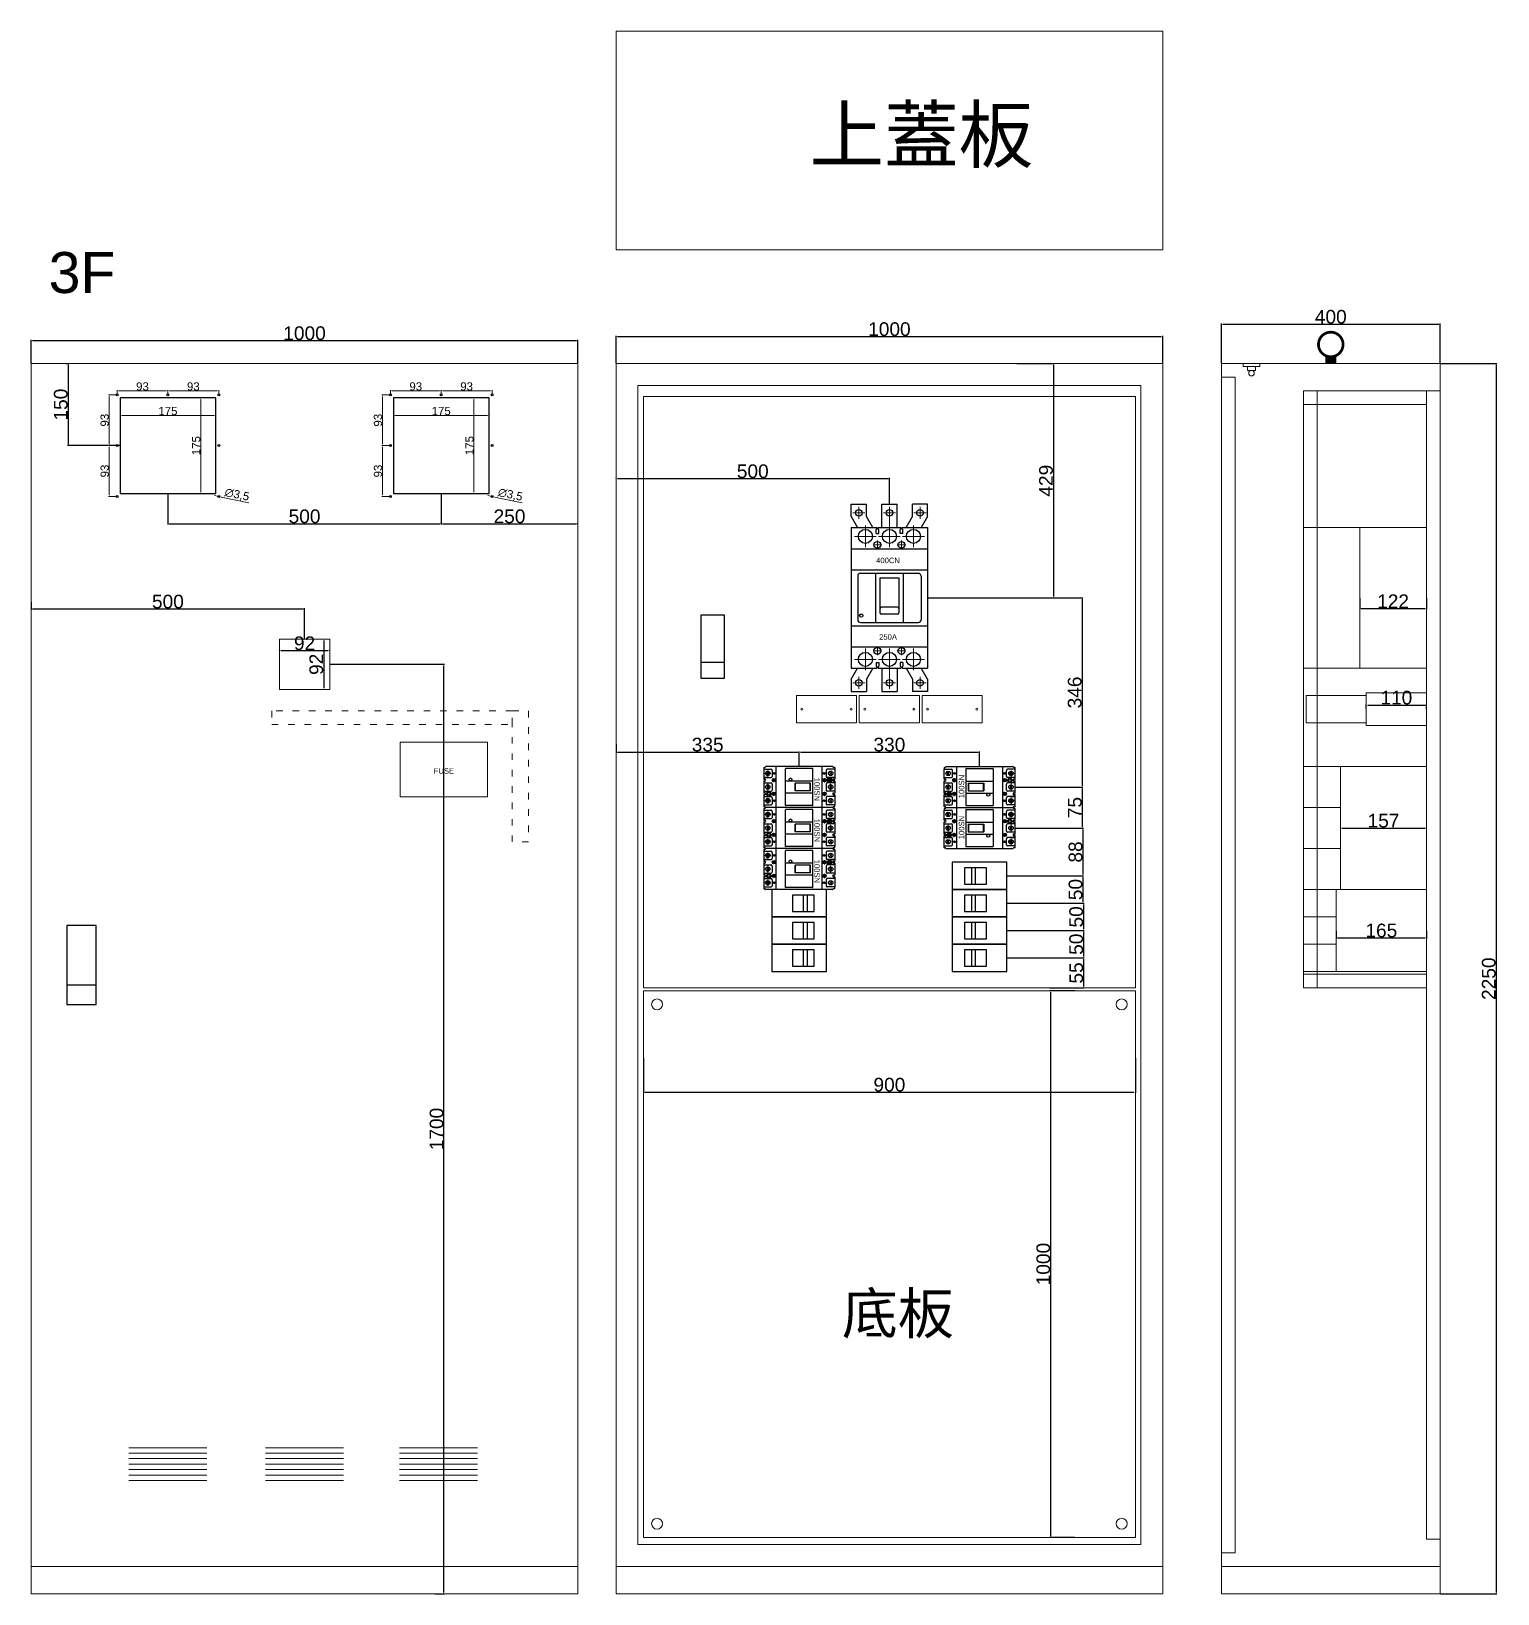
# Model space of a CAD drawing. Header units: millimetres. Extents: x -15161 to 10473752, y -72817 to 33960.
# Drawn here: x 79930 to 82613, y -71548 to -68690 of the extents above; entities that cross this region are included whole.
import ezdxf
from ezdxf.enums import TextEntityAlignment as Align

# ---------------------------------------------------------------- set-up
doc = ezdxf.new("R2010")
doc.units = ezdxf.units.MM
doc.linetypes.add('ACAD_ISO03W100', pattern=[30, 12, -18])
doc.layers.add('1', color=7, linetype='Continuous', lineweight=9)
doc.styles.get("Standard").update_dxf_attribs({"font": 'arial.ttf'})
doc.dimstyles.new('ISO-25', dxfattribs={"dimtxt": 25, "dimasz": 2.5, "dimexe": 1.25, "dimexo": 0.625, "dimtad": 1, "dimdec": 0, "dimtxsty": 'Standard', "dimcen": 2.5, "dimadec": 0, "dimazin": 0, "dimtfac": 1, "dimtdec": 0, "dimtmove": 0, "dimatfit": 3, "dimfxl": 1, "dimarcsym": 0})

msp = doc.modelspace()

# ---------------------------------------------------------------- texts
at = {"color": 0, "linetype": 'ByBlock', "lineweight": 9}
msp.add_text('上蓋板', height=100, dxfattribs=at).set_placement((81353.9765, -68929.0614))
at = {"linetype": 'ByBlock', "lineweight": 9}
for s, height, p in [('3F', 75, (80023.1087, -69131.2799)), ('400CN', 10, (81497.6864, -69657.8824)), ('250A', 10, (81497.6864, -69797.8824)), ('FUSE', 10, (80685.1864, -70042.8825)), ('底板', 75, (81515.6087, -71033.7799))]:
    msp.add_text(s, height=height, dxfattribs=at).set_placement(p, align=Align.MIDDLE)
at = {"color": 0, "linetype": 'ByBlock', "lineweight": 9, "char_height": 10, "attachment_point": 1}
for insert, rotation in [((81372.6864, -70055.3286), 270), ((81627.1864, -70092.8286), 90), ((81372.6864, -70130.3286), 270), ((81627.1864, -70167.8286), 90), ((81372.6864, -70205.3286), 270)]:
    msp.add_mtext('100SN', dxfattribs=dict(at, insert=insert, rotation=rotation))

# ---------------------------------------------------------------- blocks, each defined once
blk = doc.blocks.new('*D1059')
at = {"color": 0, "linetype": 'ByBlock', "lineweight": -2, "transparency": 16777216}
for p, q in [((82107.7, -69297.3), (82107.7, -69224.6)), ((82110.2, -69225.8), (82505.2, -69225.8)), ((82507.7, -69297.3), (82507.7, -69224.6))]:
    blk.add_line(p, q, dxfattribs=at)
at = {"color": 0, "linetype": 'ByBlock', "transparency": 16777216}
for points in [[(82110.2, -69225.4), (82110.2, -69226.2), (82107.7, -69225.8)], [(82505.2, -69225.4), (82505.2, -69226.2), (82507.7, -69225.8)]]:
    blk.add_solid(points, dxfattribs=at)
at = {"layer": 'Defpoints', "color": 0, "linetype": 'ByBlock', "transparency": 16777216}
for p in [(82507.7, -69225.8), (82107.7, -69297.9), (82507.7, -69297.9)]:
    blk.add_point(p, dxfattribs=at)
at = {"color": 0, "linetype": 'ByBlock', "lineweight": 9, "transparency": 16777216, "insert": (82307.7, -69212.4), "char_height": 25, "attachment_point": 5}
blk.add_mtext('400', dxfattribs=at)
blk = doc.blocks.new('*D1060')
at = {"color": 0, "linetype": 'ByBlock', "lineweight": -2, "transparency": 16777216}
for p, q in [((82372.7, -69929.3), (82372.7, -69921.1)), ((82375.2, -69922.4), (82480.2, -69922.4)), ((82482.7, -69929.3), (82482.7, -69921.1))]:
    blk.add_line(p, q, dxfattribs=at)
at = {"color": 0, "linetype": 'ByBlock', "transparency": 16777216}
for points in [[(82375.2, -69922), (82375.2, -69922.8), (82372.7, -69922.4)], [(82480.2, -69922), (82480.2, -69922.8), (82482.7, -69922.4)]]:
    blk.add_solid(points, dxfattribs=at)
at = {"layer": 'Defpoints', "color": 0, "linetype": 'ByBlock', "transparency": 16777216}
for p in [(82372.7, -69929.9), (82482.7, -69922.4), (82482.7, -69929.9)]:
    blk.add_point(p, dxfattribs=at)
at = {"color": 0, "linetype": 'ByBlock', "lineweight": 9, "transparency": 16777216, "insert": (82427.7, -69909), "char_height": 25, "attachment_point": 5}
blk.add_mtext('110', dxfattribs=at)
blk = doc.blocks.new('*D1061')
at = {"color": 0, "linetype": 'ByBlock', "lineweight": -2, "transparency": 16777216}
for p, q in [((81000.2, -69297.3), (81000.2, -69247.1)), ((81002.7, -69248.4), (81997.7, -69248.4)), ((82000.2, -69297.3), (82000.2, -69247.1))]:
    blk.add_line(p, q, dxfattribs=at)
at = {"color": 0, "linetype": 'ByBlock', "transparency": 16777216}
for points in [[(81002.7, -69248), (81002.7, -69248.8), (81000.2, -69248.4)], [(81997.7, -69248), (81997.7, -69248.8), (82000.2, -69248.4)]]:
    blk.add_solid(points, dxfattribs=at)
at = {"layer": 'Defpoints', "color": 0, "linetype": 'ByBlock', "transparency": 16777216}
for p in [(82000.2, -69248.4), (81000.2, -69297.9), (82000.2, -69297.9)]:
    blk.add_point(p, dxfattribs=at)
at = {"color": 0, "linetype": 'ByBlock', "lineweight": 9, "transparency": 16777216, "insert": (81500.2, -69235), "char_height": 25, "attachment_point": 5}
blk.add_mtext('1000', dxfattribs=at)
blk = doc.blocks.new('*D1062')
at = {"color": 0, "linetype": 'ByBlock', "lineweight": -2, "transparency": 16777216}
for p, q in [((81050.2, -70568.4), (81050.2, -70631.5)), ((81950.2, -70568.4), (81950.2, -70631.5)), ((81052.7, -70630.3), (81947.7, -70630.3))]:
    blk.add_line(p, q, dxfattribs=at)
at = {"color": 0, "linetype": 'ByBlock', "transparency": 16777216}
for points in [[(81052.7, -70629.9), (81052.7, -70630.7), (81050.2, -70630.3)], [(81947.7, -70629.9), (81947.7, -70630.7), (81950.2, -70630.3)]]:
    blk.add_solid(points, dxfattribs=at)
at = {"layer": 'Defpoints', "color": 0, "linetype": 'ByBlock', "transparency": 16777216}
for p in [(81050.2, -70567.8), (81950.2, -70567.8), (81950.2, -70630.3)]:
    blk.add_point(p, dxfattribs=at)
at = {"color": 0, "linetype": 'ByBlock', "lineweight": 9, "transparency": 16777216, "insert": (81500.2, -70616.9), "char_height": 25, "attachment_point": 5}
blk.add_mtext('900', dxfattribs=at)
blk = doc.blocks.new('*D1063')
at = {"color": 0, "linetype": 'ByBlock', "lineweight": -2, "transparency": 16777216}
for p, q in [((81839.6, -70444.9), (81793.9, -70444.9)), ((81795.2, -70447.4), (81795.2, -71442.4)), ((81839.6, -71444.9), (81793.9, -71444.9))]:
    blk.add_line(p, q, dxfattribs=at)
at = {"color": 0, "linetype": 'ByBlock', "transparency": 16777216}
for points in [[(81794.8, -70447.4), (81795.6, -70447.4), (81795.2, -70444.9)], [(81794.8, -71442.4), (81795.6, -71442.4), (81795.2, -71444.9)]]:
    blk.add_solid(points, dxfattribs=at)
at = {"layer": 'Defpoints', "color": 0, "linetype": 'ByBlock', "transparency": 16777216}
for p in [(81840.2, -70444.9), (81795.2, -71444.9), (81840.2, -71444.9)]:
    blk.add_point(p, dxfattribs=at)
at = {"color": 0, "linetype": 'ByBlock', "lineweight": 9, "transparency": 16777216, "insert": (81781.8, -70944.9), "char_height": 25, "attachment_point": 5, "rotation": 90}
blk.add_mtext('1000', dxfattribs=at)
blk = doc.blocks.new('3P 300A')
for p, q in [((-70, 43), (-42, 43)), ((-70, 20.2), (-70, 43)), ((-42, 20.2), (-42, 43)), ((-14, 0), (-14, 43)), ((-14, 43), (14, 43)), ((14, 0), (14, 43)), ((70, 43), (42, 43)), ((42, 20.2), (42, 43)), ((70, 20.2), (70, 43)), ((-70, 20.2), (-58.4, 0)), ((-70, 0), (-23.2, 0)), ((-70, 0), (-70, -257)), ((-30.4, 0), (-42, 20.2)), ((-23.2, -3), (-23.2, 0)), ((-20.8, 0), (20.8, 0)), ((-20.8, -3), (-20.8, 0)), ((20.8, -3), (20.8, 0)), ((23.2, 0), (70, 0)), ((23.2, -3), (23.2, 0)), ((30.4, 0), (42, 20.2)), ((70, 20.2), (58.4, 0)), ((70, 0), (70, -257)), ((-24.5, -10.5), (-24.5, -3.5)), ((-24.5, -10.5), (-19.5, -10.5)), ((-24, -3), (-23.2, -3)), ((-20.8, -3), (-20, -3)), ((-19.5, -10.5), (-19.5, -3.5)), ((19.5, -10.5), (19.5, -3.5)), ((24.5, -10.5), (19.5, -10.5)), ((20.8, -3), (20, -3)), ((24, -3), (23.2, -3)), ((24.5, -10.5), (24.5, -3.5)), ((-70, -39), (70, -39)), ((-70, -77.5), (70, -77.5)), ((-53, -83.5), (53, -83.5)), ((-25.5, -83.5), (-25.5, -173.5)), ((25.5, -83.5), (25.5, -173.5)), ((-58, -88.5), (-58, -168.5)), ((-17.2, -91.7), (-17.2, -147.7)), ((-17.2, -91.7), (17.2, -91.7)), ((17.2, -91.7), (17.2, -147.7)), ((58, -88.5), (58, -168.5)), ((-17.2, -147.7), (-17.2, -156.1)), ((14.8, -145.2), (-14.8, -145.2)), ((14.8, -158.6), (-14.8, -158.6)), ((17.2, -147.7), (17.2, -156.1)), ((-70, -179.5), (70, -179.5)), ((-53, -173.5), (53, -173.5)), ((-70, -218), (70, -218)), ((-70, -257), (-23.2, -257)), ((-70, -277.2), (-58.4, -257)), ((-30.4, -257), (-42, -277.2)), ((-24.5, -246.5), (-24.5, -253.5)), ((-24.5, -246.5), (-19.5, -246.5)), ((-24, -254), (-23.2, -254)), ((-23.2, -254), (-23.2, -257)), ((-20.8, -254), (-20, -254)), ((-20.8, -254), (-20.8, -257)), ((-20.8, -257), (20.8, -257)), ((-19.5, -246.5), (-19.5, -253.5)), ((-14, -257), (-14, -300)), ((14, -257), (14, -300)), ((24.5, -246.5), (19.5, -246.5)), ((19.5, -246.5), (19.5, -253.5)), ((20.8, -254), (20, -254)), ((20.8, -254), (20.8, -257)), ((24, -254), (23.2, -254)), ((23.2, -254), (23.2, -257)), ((23.2, -257), (70, -257)), ((24.5, -246.5), (24.5, -253.5)), ((30.4, -257), (42, -277.2)), ((70, -277.2), (58.4, -257)), ((-70, -277.2), (-70, -300)), ((-42, -277.2), (-42, -300)), ((42, -277.2), (42, -300)), ((70, -277.2), (70, -300)), ((-70, -300), (-42, -300)), ((-14, -300), (14, -300)), ((70, -300), (42, -300))]:
    blk.add_line(p, q)
for centre, radius in [((-56, 27), 6), ((0, 27), 6), ((56, 27), 6), ((-44, -16), 12.8), ((-22, -31.5), 6.25), ((0, -16), 12.8), ((22, -31.5), 6.25), ((44, -16), 12.8), ((-51.5, -160.8), 3.1), ((-44, -241), 12.8), ((-22, -225.5), 6.25), ((0, -241), 12.8), ((22, -225.5), 6.25), ((44, -241), 12.8), ((-56, -284), 6), ((0, -284), 6), ((56, -284), 6)]:
    blk.add_circle(centre, radius)
for centre, radius, start, end in [((-24, -3.5), 0.5, 90, 180), ((-20, -3.5), 0.5, 0, 90), ((20, -3.5), 0.5, 90, 180), ((24, -3.5), 0.5, 0, 90), ((-53, -88.5), 5, 90, 180), ((53, -88.5), 5, 0, 90), ((-53, -168.5), 5, 180, 270), ((-14.8, -147.7), 2.5, 90, 180), ((-14.8, -156.1), 2.5, 180, 270), ((14.8, -147.7), 2.5, 0, 90), ((14.8, -156.1), 2.5, 270, 0), ((53, -168.5), 5, 270, 0), ((-24, -253.5), 0.5, 180, 270), ((-20, -253.5), 0.5, 270, 0), ((20, -253.5), 0.5, 180, 270), ((24, -253.5), 0.5, 270, 0)]:
    blk.add_arc(centre, radius, start, end)
at = {"layer": '1'}
for p, q in [((-56, 16), (-56, 38)), ((0, 16), (0, 38)), ((0, 23), (0, 31)), ((56, 16), (56, 38)), ((-67, 27), (-45, 27)), ((-44, -36), (-44, 4)), ((-11, 27), (11, 27)), ((0, 16), (0, 4)), ((0, -36), (0, 4)), ((44, -36), (44, 4)), ((45, 27), (67, 27)), ((-64, -16), (-24, -16)), ((-22, -39.4), (-22, -23.6)), ((-20, -16), (20, -16)), ((22, -39.4), (22, -23.6)), ((24, -16), (64, -16)), ((-29.9, -31.5), (-14.1, -31.5)), ((14.1, -31.5), (29.9, -31.5)), ((-44, -261), (-44, -221)), ((-29.9, -225.5), (-14.1, -225.5)), ((-22, -233.4), (-22, -217.6)), ((0, -261), (0, -221)), ((14.1, -225.5), (29.9, -225.5)), ((22, -233.4), (22, -217.6)), ((44, -261), (44, -221)), ((-64, -241), (-24, -241)), ((-20, -241), (20, -241)), ((24, -241), (64, -241)), ((-67, -284), (-45, -284)), ((-56, -295), (-56, -273)), ((-11, -284), (11, -284)), ((0, -261), (0, -273)), ((0, -295), (0, -273)), ((45, -284), (67, -284)), ((56, -295), (56, -273))]:
    blk.add_line(p, q, dxfattribs=at)
blk = doc.blocks.new('3P100SN')
for p, q in [((-37.8, 3.6), (-37.8, -118.6)), ((-36.3, 7), (-36.3, 5.5)), ((-35.8, 7.5), (-33.3, 7.5)), ((-33.3, 7.5), (-14.5, 7.5)), ((-32.8, 7), (-32.8, -6.2)), ((-27.3, 2), (-23.3, -2)), ((-27.3, -2), (-23.3, 2)), ((-17.8, 7), (-17.8, -6.2)), ((-17.8, -1.5), (-17.8, 7)), ((-17.3, 7.5), (-14.5, 7.5)), ((-14.4, 5.4), (-14.4, 6.4)), ((-14.4, 6.4), (-14, 6.4)), ((-14, 6.4), (-14, 7)), ((-11.5, 6.4), (-11.5, 7)), ((-11.5, 6.4), (-11.1, 6.4)), ((-11.1, 5.4), (-11.1, 6.4)), ((-11, 7.5), (-8.3, 7.5)), ((-11, 7.5), (10.5, 7.5)), ((-7.8, 7), (-7.8, -6.2)), ((-2.3, -2), (1.7, 2)), ((-2.3, 2), (1.7, -2)), ((7.2, 7), (7.2, -6.2)), ((7.7, 7.5), (10.5, 7.5)), ((10.6, 6.4), (11, 6.4)), ((10.6, 5.4), (10.6, 6.4)), ((11, 6.4), (11, 7)), ((13.5, 6.4), (13.5, 7)), ((13.5, 6.4), (13.9, 6.4)), ((13.9, 5.4), (13.9, 6.4)), ((16.7, 7.5), (14, 7.5)), ((14, 7.5), (32.7, 7.5)), ((17.2, 7), (17.2, -6.2)), ((22.7, -2), (26.7, 2)), ((22.7, 2), (26.7, -2)), ((32.2, 7), (32.2, -6.2)), ((35.2, 7.5), (32.7, 7.5)), ((35.7, 7), (35.7, 5.5)), ((37.2, 3.6), (37.2, -118.6)), ((37.2, -15.5), (-37.8, -15.5)), ((-30.8, -8.2), (-19.8, -8.2)), ((-5.8, -8.2), (5.2, -8.2)), ((19.2, -8.2), (30.2, -8.2)), ((-34.3, -33), (-34.3, -82)), ((33.2, -32.5), (-33.8, -32.5)), ((-11.3, -33), (-11.3, -82)), ((-7.3, -36.9), (-7.3, -65)), ((6.7, -36.9), (-7.3, -36.9)), ((6.7, -37.5), (-7.3, -37.5)), ((6.7, -36.9), (6.7, -65)), ((10.7, -33), (10.7, -82)), ((33.7, -33), (33.7, -82)), ((33.2, -82.5), (-33.8, -82.5)), ((6.7, -64.2), (-7.3, -64.2)), ((6.7, -65), (-7.3, -65)), ((37.2, -99.5), (-37.8, -99.5)), ((-32.8, -122), (-32.8, -108.8)), ((-30.8, -106.8), (-19.8, -106.8)), ((-27.3, -113), (-23.3, -117)), ((-27.3, -117), (-23.3, -113)), ((-17.8, -122), (-17.8, -108.8)), ((-17.8, -113.5), (-17.8, -122)), ((-7.8, -122), (-7.8, -108.8)), ((-5.8, -106.8), (5.2, -106.8)), ((-2.3, -117), (1.7, -113)), ((-2.3, -113), (1.7, -117)), ((7.2, -122), (7.2, -108.8)), ((17.2, -122), (17.2, -108.8)), ((19.2, -106.8), (30.2, -106.8)), ((22.7, -113), (26.7, -117)), ((22.7, -117), (26.7, -113)), ((32.2, -122), (32.2, -108.8)), ((-36.3, -122), (-36.3, -120.5)), ((-35.8, -122.5), (-33.3, -122.5)), ((-33.3, -122.5), (-14.5, -122.5)), ((-17.3, -122.5), (-14.5, -122.5)), ((-14.4, -120.4), (-14.4, -121.4)), ((-14.4, -121.4), (-14, -121.4)), ((-14, -121.4), (-14, -122)), ((-11.5, -121.4), (-11.5, -122)), ((-11.5, -121.4), (-11.1, -121.4)), ((-11.1, -120.4), (-11.1, -121.4)), ((-11, -122.5), (-8.3, -122.5)), ((-11, -122.5), (10.5, -122.5)), ((7.7, -122.5), (10.5, -122.5)), ((10.6, -120.4), (10.6, -121.4)), ((10.6, -121.4), (11, -121.4)), ((11, -121.4), (11, -122)), ((13.5, -121.4), (13.9, -121.4)), ((13.5, -121.4), (13.5, -122)), ((13.9, -120.4), (13.9, -121.4)), ((14, -122.5), (16.7, -122.5)), ((14, -122.5), (32.2, -122.5)), ((32.7, -122.5), (35.2, -122.5)), ((35.7, -122), (35.7, -120.5))]:
    blk.add_line(p, q)
for centre, radius in [((-25.3, 0), 4.06), ((-12.8, -2), 4), ((-12.8, -2), 2.4), ((-0.3, 0), 4.06), ((24.7, 0), 4.06), ((-25.3, -11.7), 1.7), ((-25.3, -11.7), 1.2), ((-12.8, -11.2), 3.15), ((-12.8, -11.2), 1.6), ((12.2, -11.2), 3.15), ((12.2, -11.2), 1.6), ((24.7, -11.7), 1.7), ((24.7, -11.7), 1.2), ((-14.3, -73.5), 2.65), ((-25.3, -115), 4.06), ((-25.3, -103.3), 1.7), ((-25.3, -103.3), 1.2), ((-12.8, -103.8), 3.15), ((-12.8, -103.8), 1.6), ((-0.3, -115), 4.06), ((12.2, -113), 4), ((12.2, -103.8), 3.15), ((12.2, -113), 2.4), ((12.2, -103.8), 1.6), ((24.7, -115), 4.06), ((24.7, -103.3), 1.7), ((24.7, -103.3), 1.2)]:
    blk.add_circle(centre, radius)
for centre, radius, start, end in [((-37.3, 3.6), 0.5, 104.4775, 180), ((-37.8, 5.5), 1.5, 284.4775, 0), ((-35.8, 7), 0.5, 90, 180), ((-33.3, 7), 0.5, 0, 90), ((-17.3, 7), 0.5, 90, 180), ((-14.5, 7), 0.5, 0, 90), ((-12.8, 5.4), 1.65, 180, 0), ((-11, 7), 0.5, 90, 180), ((-8.3, 7), 0.5, 0, 90), ((7.7, 7), 0.5, 90, 180), ((10.5, 7), 0.5, 0, 90), ((12.2, 5.4), 1.65, 180, 0), ((14, 7), 0.5, 90, 180), ((16.7, 7), 0.5, 0, 90), ((32.7, 7), 0.5, 90, 180), ((35.2, 7), 0.5, 0, 90), ((37.2, 5.5), 1.5, 180, 255.5225), ((36.7, 3.6), 0.5, 0, 75.5225), ((-30.8, -6.2), 2, 180, 270), ((-19.8, -6.2), 2, 270, 0), ((-5.8, -6.2), 2, 180, 270), ((5.2, -6.2), 2, 270, 0), ((19.2, -6.2), 2, 180, 270), ((30.2, -6.2), 2, 270, 0), ((-33.8, -33), 0.5, 90, 180), ((-10.8, -33), 0.5, 90, 180), ((10.2, -33), 0.5, 0, 90), ((33.2, -33), 0.5, 0, 90), ((-33.8, -82), 0.5, 180, 270), ((-10.8, -82), 0.5, 180, 270), ((10.2, -82), 0.5, 270, 0), ((33.2, -82), 0.5, 270, 0), ((-30.8, -108.8), 2, 90, 180), ((-19.8, -108.8), 2, 0, 90), ((-5.8, -108.8), 2, 90, 180), ((5.2, -108.8), 2, 0, 90), ((19.2, -108.8), 2, 90, 180), ((30.2, -108.8), 2, 0, 90), ((-37.3, -118.6), 0.5, 180, 255.5225), ((-37.8, -120.5), 1.5, 0, 75.5225), ((-35.8, -122), 0.5, 180, 270), ((-33.3, -122), 0.5, 270, 0), ((-17.3, -122), 0.5, 180, 270), ((-14.5, -122), 0.5, 270, 0), ((-12.8, -120.4), 1.65, 0, 180), ((-11, -122), 0.5, 180, 270), ((-8.3, -122), 0.5, 270, 0), ((7.7, -122), 0.5, 180, 270), ((10.5, -122), 0.5, 270, 0), ((12.2, -120.4), 1.65, 0, 180), ((14, -122), 0.5, 180, 270), ((16.7, -122), 0.5, 270, 0), ((32.7, -122), 0.5, 180, 270), ((35.2, -122), 0.5, 270, 0), ((37.2, -120.5), 1.5, 104.4775, 180), ((36.7, -118.6), 0.5, 284.4775, 0)]:
    blk.add_arc(centre, radius, start, end)
at = {"layer": '1'}
for p, q in [((-12.8, -15.1), (-12.8, 7.7)), ((-6.3, 0), (6.3, 0)), ((-16.8, -2), (-8.8, -2)), ((-16.8, -11.2), (-8.8, -11.2)), ((8.2, -11.2), (16.2, -11.2)), ((-25.3, -120.5), (-25.3, -109.5)), ((24.7, -120.5), (24.7, -109.5)), ((-30.8, -115), (-19.8, -115)), ((-6.3, -115), (6.3, -115)), ((19.2, -115), (30.2, -115))]:
    blk.add_line(p, q, dxfattribs=at)
blk = doc.blocks.new('BH2P')
at = {"color": 0, "linetype": 'ByBlock'}
for points in [[(-25, -100), (25, -100), (25, 0), (-25, 0)], [(-15, -62.5), (15, -62.5), (15, -22.5), (-15, -22.5)], [(-15, -42.5), (15, -42.5), (15, -35), (-15, -35)]]:
    blk.add_lwpolyline(points, close=True, dxfattribs=at)
blk = doc.blocks.new('P-1')
for p, q in [((-14.8, -1.1), (-14.8, -81.1)), ((15.2, -1.1), (-14.8, -1.1)), ((15.2, -81.1), (15.2, -1.1)), ((-14.8, -61.1), (15.2, -61.1)), ((-14.8, -81.1), (15.2, -81.1))]:
    blk.add_line(p, q)
blk = doc.blocks.new('*D1064')
at = {"color": 0, "linetype": 'ByBlock', "lineweight": -2, "transparency": 16777216}
for p, q in [((80384.2, -69822.3), (80384.2, -69821.6)), ((80386.7, -69822.9), (80473.7, -69822.9)), ((80476.2, -69822.3), (80476.2, -69821.6))]:
    blk.add_line(p, q, dxfattribs=at)
at = {"color": 0, "linetype": 'ByBlock', "transparency": 16777216}
for points in [[(80386.7, -69822.5), (80386.7, -69823.3), (80384.2, -69822.9)], [(80473.7, -69822.5), (80473.7, -69823.3), (80476.2, -69822.9)]]:
    blk.add_solid(points, dxfattribs=at)
at = {"layer": 'Defpoints', "color": 0, "linetype": 'ByBlock', "transparency": 16777216}
for p in [(80384.2, -69822.9), (80476.2, -69822.9), (80476.2, -69822.9)]:
    blk.add_point(p, dxfattribs=at)
at = {"color": 0, "linetype": 'ByBlock', "lineweight": 9, "transparency": 16777216, "insert": (80430.2, -69809.5), "char_height": 25, "attachment_point": 5}
blk.add_mtext('92', dxfattribs=at)
blk = doc.blocks.new('*D1065')
at = {"color": 0, "linetype": 'ByBlock', "lineweight": -2, "transparency": 16777216}
for p, q in [((80465.2, -69804.4), (80465.2, -69891.4)), ((80465.8, -69801.9), (80466.4, -69801.9)), ((80465.8, -69893.9), (80466.4, -69893.9))]:
    blk.add_line(p, q, dxfattribs=at)
at = {"color": 0, "linetype": 'ByBlock', "transparency": 16777216}
for points in [[(80464.8, -69804.4), (80465.6, -69804.4), (80465.2, -69801.9)], [(80464.8, -69891.4), (80465.6, -69891.4), (80465.2, -69893.9)]]:
    blk.add_solid(points, dxfattribs=at)
at = {"layer": 'Defpoints', "color": 0, "linetype": 'ByBlock', "transparency": 16777216}
for p in [(80465.2, -69801.9), (80465.2, -69893.9), (80465.2, -69893.9)]:
    blk.add_point(p, dxfattribs=at)
at = {"color": 0, "linetype": 'ByBlock', "lineweight": 9, "transparency": 16777216, "insert": (80451.8, -69847.9), "char_height": 25, "attachment_point": 5, "rotation": 90}
blk.add_mtext('92', dxfattribs=at)
blk = doc.blocks.new('*D1066')
at = {"color": 0, "linetype": 'ByBlock', "lineweight": -2, "transparency": 16777216}
for p, q in [((79930.2, -69733.9), (79930.2, -69747.9)), ((79932.7, -69746.7), (80427.7, -69746.7)), ((80430.2, -69801.3), (80430.2, -69745.4))]:
    blk.add_line(p, q, dxfattribs=at)
at = {"color": 0, "linetype": 'ByBlock', "transparency": 16777216}
for points in [[(79932.7, -69746.2), (79932.7, -69747.1), (79930.2, -69746.7)], [(80427.7, -69746.2), (80427.7, -69747.1), (80430.2, -69746.7)]]:
    blk.add_solid(points, dxfattribs=at)
at = {"layer": 'Defpoints', "color": 0, "linetype": 'ByBlock', "transparency": 16777216}
for p in [(79930.2, -69733.3), (80430.2, -69746.7), (80430.2, -69801.9)]:
    blk.add_point(p, dxfattribs=at)
at = {"color": 0, "linetype": 'ByBlock', "lineweight": 9, "transparency": 16777216, "insert": (80180.2, -69733.3), "char_height": 25, "attachment_point": 5}
blk.add_mtext('500', dxfattribs=at)
blk = doc.blocks.new('*D1067')
at = {"color": 0, "linetype": 'ByBlock', "lineweight": -2, "transparency": 16777216}
for p, q in [((80476.8, -69847.9), (80686.4, -69847.9)), ((80685.2, -71545.4), (80685.2, -69850.4)), ((80668.3, -71547.9), (80686.4, -71547.9))]:
    blk.add_line(p, q, dxfattribs=at)
at = {"color": 0, "linetype": 'ByBlock', "transparency": 16777216}
for points in [[(80684.8, -69850.4), (80685.6, -69850.4), (80685.2, -69847.9)], [(80684.8, -71545.4), (80685.6, -71545.4), (80685.2, -71547.9)]]:
    blk.add_solid(points, dxfattribs=at)
at = {"layer": 'Defpoints', "color": 0, "linetype": 'ByBlock', "transparency": 16777216}
for p in [(80476.2, -69847.9), (80685.2, -69847.9), (80667.7, -71547.9)]:
    blk.add_point(p, dxfattribs=at)
at = {"color": 0, "linetype": 'ByBlock', "lineweight": 9, "transparency": 16777216, "insert": (80671.8, -70697.9), "char_height": 25, "attachment_point": 5, "rotation": 90}
blk.add_mtext('1700', dxfattribs=at)
blk = doc.blocks.new('*D1005')
at = {"color": 0, "linetype": 'ByBlock', "lineweight": -2, "transparency": 16777216}
for p, q in [((82360.7, -69727), (82360.7, -69747.1)), ((82482.7, -69727), (82482.7, -69747.1)), ((82363.2, -69745.8), (82480.2, -69745.8))]:
    blk.add_line(p, q, dxfattribs=at)
at = {"color": 0, "linetype": 'ByBlock', "transparency": 16777216}
for points in [[(82363.2, -69745.4), (82363.2, -69746.2), (82360.7, -69745.8)], [(82480.2, -69745.4), (82480.2, -69746.2), (82482.7, -69745.8)]]:
    blk.add_solid(points, dxfattribs=at)
at = {"layer": 'Defpoints', "color": 0, "linetype": 'ByBlock', "transparency": 16777216}
for p in [(82360.7, -69726.4), (82482.7, -69726.4), (82482.7, -69745.8)]:
    blk.add_point(p, dxfattribs=at)
at = {"color": 0, "linetype": 'ByBlock', "lineweight": 9, "transparency": 16777216, "insert": (82421.7, -69732.6), "char_height": 25, "attachment_point": 5}
blk.add_mtext('122', dxfattribs=at)
blk = doc.blocks.new('*D1006')
at = {"color": 0, "linetype": 'ByBlock', "lineweight": -2, "transparency": 16777216}
for p, q in [((82325.7, -70146.8), (82325.7, -70146.1)), ((82328.2, -70147.4), (82480.2, -70147.4)), ((82482.7, -70146.8), (82482.7, -70146.1))]:
    blk.add_line(p, q, dxfattribs=at)
at = {"color": 0, "linetype": 'ByBlock', "transparency": 16777216}
for points in [[(82328.2, -70147), (82328.2, -70147.8), (82325.7, -70147.4)], [(82480.2, -70147), (82480.2, -70147.8), (82482.7, -70147.4)]]:
    blk.add_solid(points, dxfattribs=at)
at = {"layer": 'Defpoints', "color": 0, "linetype": 'ByBlock', "transparency": 16777216}
for p in [(82325.7, -70147.4), (82482.7, -70147.4), (82482.7, -70147.4)]:
    blk.add_point(p, dxfattribs=at)
at = {"color": 0, "linetype": 'ByBlock', "lineweight": 9, "transparency": 16777216, "insert": (82404.2, -70134), "char_height": 25, "attachment_point": 5}
blk.add_mtext('157', dxfattribs=at)
blk = doc.blocks.new('*D1007')
at = {"color": 0, "linetype": 'ByBlock', "lineweight": -2, "transparency": 16777216}
for p, q in [((82317.7, -70335.5), (82317.7, -70349.6)), ((82320.2, -70348.3), (82480.2, -70348.3)), ((82482.7, -70335.5), (82482.7, -70349.6))]:
    blk.add_line(p, q, dxfattribs=at)
at = {"color": 0, "linetype": 'ByBlock', "transparency": 16777216}
for points in [[(82320.2, -70347.9), (82320.2, -70348.7), (82317.7, -70348.3)], [(82480.2, -70347.9), (82480.2, -70348.7), (82482.7, -70348.3)]]:
    blk.add_solid(points, dxfattribs=at)
at = {"layer": 'Defpoints', "color": 0, "linetype": 'ByBlock', "transparency": 16777216}
for p in [(82317.7, -70334.9), (82482.7, -70334.9), (82482.7, -70348.3)]:
    blk.add_point(p, dxfattribs=at)
at = {"color": 0, "linetype": 'ByBlock', "lineweight": 9, "transparency": 16777216, "insert": (82400.2, -70334.9), "char_height": 25, "attachment_point": 5}
blk.add_mtext('165', dxfattribs=at)
blk = doc.blocks.new('*D1008')
at = {"color": 0, "linetype": 'ByBlock', "lineweight": -2, "transparency": 16777216}
for p, q in [((79930.2, -69297.3), (79930.2, -69254.6)), ((79932.7, -69255.8), (80927.7, -69255.8)), ((80930.2, -69297.3), (80930.2, -69254.6))]:
    blk.add_line(p, q, dxfattribs=at)
at = {"color": 0, "linetype": 'ByBlock', "transparency": 16777216}
for points in [[(79932.7, -69255.4), (79932.7, -69256.2), (79930.2, -69255.8)], [(80927.7, -69255.4), (80927.7, -69256.2), (80930.2, -69255.8)]]:
    blk.add_solid(points, dxfattribs=at)
at = {"layer": 'Defpoints', "color": 0, "linetype": 'ByBlock', "transparency": 16777216}
for p in [(80930.2, -69255.8), (79930.2, -69297.9), (80930.2, -69297.9)]:
    blk.add_point(p, dxfattribs=at)
at = {"color": 0, "linetype": 'ByBlock', "lineweight": 9, "transparency": 16777216, "insert": (80430.2, -69242.4), "char_height": 25, "attachment_point": 5}
blk.add_mtext('1000', dxfattribs=at)
blk = doc.blocks.new('*D1009')
at = {"color": 0, "linetype": 'ByBlock', "lineweight": -2, "transparency": 16777216}
for p, q in [((81000.2, -69507.7), (81000.2, -69507.1)), ((81002.7, -69508.3), (81497.7, -69508.3)), ((81500.2, -69554.3), (81500.2, -69507.1))]:
    blk.add_line(p, q, dxfattribs=at)
at = {"color": 0, "linetype": 'ByBlock', "transparency": 16777216}
for points in [[(81002.7, -69507.9), (81002.7, -69508.7), (81000.2, -69508.3)], [(81497.7, -69507.9), (81497.7, -69508.7), (81500.2, -69508.3)]]:
    blk.add_solid(points, dxfattribs=at)
at = {"layer": 'Defpoints', "color": 0, "linetype": 'ByBlock', "transparency": 16777216}
for p in [(81000.2, -69508.3), (81500.2, -69508.3), (81500.2, -69554.9)]:
    blk.add_point(p, dxfattribs=at)
at = {"color": 0, "linetype": 'ByBlock', "lineweight": 9, "transparency": 16777216, "insert": (81250.2, -69494.9), "char_height": 25, "attachment_point": 5}
blk.add_mtext('500', dxfattribs=at)
blk = doc.blocks.new('*D1010')
at = {"color": 0, "linetype": 'ByBlock', "lineweight": -2, "transparency": 16777216}
for p, q in [((81733.3, -69297.9), (81801.4, -69297.9)), ((81800.2, -69300.4), (81800.2, -69723.9)), ((81570.8, -69726.4), (81801.4, -69726.4))]:
    blk.add_line(p, q, dxfattribs=at)
at = {"color": 0, "linetype": 'ByBlock', "transparency": 16777216}
for points in [[(81799.8, -69300.4), (81800.6, -69300.4), (81800.2, -69297.9)], [(81799.8, -69723.9), (81800.6, -69723.9), (81800.2, -69726.4)]]:
    blk.add_solid(points, dxfattribs=at)
at = {"layer": 'Defpoints', "color": 0, "linetype": 'ByBlock', "transparency": 16777216}
for p in [(81732.7, -69297.9), (81570.2, -69726.4), (81800.2, -69726.4)]:
    blk.add_point(p, dxfattribs=at)
at = {"color": 0, "linetype": 'ByBlock', "lineweight": 9, "transparency": 16777216, "insert": (81786.8, -69512.1), "char_height": 25, "attachment_point": 5, "rotation": 90}
blk.add_mtext('429', dxfattribs=at)
blk = doc.blocks.new('*D1011')
at = {"color": 0, "linetype": 'ByBlock', "lineweight": -2, "transparency": 16777216}
for p, q in [((81000.2, -69993.9), (81000.2, -70009.6)), ((81002.7, -70008.3), (81332.7, -70008.3)), ((81335.2, -70034.3), (81335.2, -70007.1))]:
    blk.add_line(p, q, dxfattribs=at)
at = {"color": 0, "linetype": 'ByBlock', "transparency": 16777216}
for points in [[(81002.7, -70007.9), (81002.7, -70008.7), (81000.2, -70008.3)], [(81332.7, -70007.9), (81332.7, -70008.7), (81335.2, -70008.3)]]:
    blk.add_solid(points, dxfattribs=at)
at = {"layer": 'Defpoints', "color": 0, "linetype": 'ByBlock', "transparency": 16777216}
for p in [(81000.2, -69993.3), (81335.2, -70008.3), (81335.2, -70034.9)]:
    blk.add_point(p, dxfattribs=at)
at = {"color": 0, "linetype": 'ByBlock', "lineweight": 9, "transparency": 16777216, "insert": (81167.7, -69994.9), "char_height": 25, "attachment_point": 5}
blk.add_mtext('335', dxfattribs=at)
blk = doc.blocks.new('*D1012')
at = {"color": 0, "linetype": 'ByBlock', "lineweight": -2, "transparency": 16777216}
for p, q in [((81335.2, -70034.3), (81335.2, -70007.1)), ((81337.7, -70008.3), (81662.7, -70008.3)), ((81665.2, -70034.3), (81665.2, -70007.1))]:
    blk.add_line(p, q, dxfattribs=at)
at = {"color": 0, "linetype": 'ByBlock', "transparency": 16777216}
for points in [[(81337.7, -70007.9), (81337.7, -70008.7), (81335.2, -70008.3)], [(81662.7, -70007.9), (81662.7, -70008.7), (81665.2, -70008.3)]]:
    blk.add_solid(points, dxfattribs=at)
at = {"layer": 'Defpoints', "color": 0, "linetype": 'ByBlock', "transparency": 16777216}
for p in [(81665.2, -70008.3), (81335.2, -70034.9), (81665.2, -70034.9)]:
    blk.add_point(p, dxfattribs=at)
at = {"color": 0, "linetype": 'ByBlock', "lineweight": 9, "transparency": 16777216, "insert": (81500.2, -69994.9), "char_height": 25, "attachment_point": 5}
blk.add_mtext('330', dxfattribs=at)
blk = doc.blocks.new('*D1013')
at = {"color": 0, "linetype": 'ByBlock', "lineweight": -2, "transparency": 16777216}
for p, q in [((81748.3, -69726.4), (81853.9, -69726.4)), ((81852.7, -69728.9), (81852.7, -70069.9)), ((81730.8, -70072.4), (81853.9, -70072.4))]:
    blk.add_line(p, q, dxfattribs=at)
at = {"color": 0, "linetype": 'ByBlock', "transparency": 16777216}
for points in [[(81852.3, -69728.9), (81853.1, -69728.9), (81852.7, -69726.4)], [(81852.3, -70069.9), (81853.1, -70069.9), (81852.7, -70072.4)]]:
    blk.add_solid(points, dxfattribs=at)
at = {"layer": 'Defpoints', "color": 0, "linetype": 'ByBlock', "transparency": 16777216}
for p in [(81747.7, -69726.4), (81730.2, -70072.4), (81852.7, -70072.4)]:
    blk.add_point(p, dxfattribs=at)
at = {"color": 0, "linetype": 'ByBlock', "lineweight": 9, "transparency": 16777216, "insert": (81839.3, -69899.4), "char_height": 25, "attachment_point": 5, "rotation": 90}
blk.add_mtext('346', dxfattribs=at)
blk = doc.blocks.new('*D1014')
at = {"color": 0, "linetype": 'ByBlock', "lineweight": -2, "transparency": 16777216}
for p, q in [((81793, -70072.4), (81854.2, -70072.4)), ((81852.9, -70074.9), (81852.9, -70144.9)), ((81730.8, -70147.4), (81854.2, -70147.4))]:
    blk.add_line(p, q, dxfattribs=at)
at = {"color": 0, "linetype": 'ByBlock', "transparency": 16777216}
for points in [[(81852.5, -70074.9), (81853.4, -70074.9), (81852.9, -70072.4)], [(81852.5, -70144.9), (81853.4, -70144.9), (81852.9, -70147.4)]]:
    blk.add_solid(points, dxfattribs=at)
at = {"layer": 'Defpoints', "color": 0, "linetype": 'ByBlock', "transparency": 16777216}
for p in [(81792.4, -70072.4), (81730.2, -70147.4), (81852.9, -70147.4)]:
    blk.add_point(p, dxfattribs=at)
at = {"color": 0, "linetype": 'ByBlock', "lineweight": 9, "transparency": 16777216, "insert": (81839.6, -70109.9), "char_height": 25, "attachment_point": 5, "rotation": 90}
blk.add_mtext('75', dxfattribs=at)
blk = doc.blocks.new('*D1015')
at = {"color": 0, "linetype": 'ByBlock', "lineweight": -2, "transparency": 16777216}
for p, q in [((81793.1, -70147.4), (81855.4, -70147.4)), ((81854.2, -70149.9), (81854.2, -70232.4)), ((81715.8, -70234.9), (81855.4, -70234.9))]:
    blk.add_line(p, q, dxfattribs=at)
at = {"color": 0, "linetype": 'ByBlock', "transparency": 16777216}
for points in [[(81853.8, -70149.9), (81854.6, -70149.9), (81854.2, -70147.4)], [(81853.8, -70232.4), (81854.6, -70232.4), (81854.2, -70234.9)]]:
    blk.add_solid(points, dxfattribs=at)
at = {"layer": 'Defpoints', "color": 0, "linetype": 'ByBlock', "transparency": 16777216}
for p in [(81792.5, -70147.4), (81715.2, -70234.9), (81854.2, -70234.9)]:
    blk.add_point(p, dxfattribs=at)
at = {"color": 0, "linetype": 'ByBlock', "lineweight": 9, "transparency": 16777216, "insert": (81840.8, -70191.1), "char_height": 25, "attachment_point": 5, "rotation": 90}
blk.add_mtext('88', dxfattribs=at)
blk = doc.blocks.new('*D1016')
at = {"color": 0, "linetype": 'ByBlock', "lineweight": -2, "transparency": 16777216}
for p, q in [((81793.3, -70234.9), (81855.4, -70234.9)), ((81854.2, -70237.4), (81854.2, -70282.4)), ((81715.8, -70284.9), (81855.4, -70284.9))]:
    blk.add_line(p, q, dxfattribs=at)
at = {"color": 0, "linetype": 'ByBlock', "transparency": 16777216}
for points in [[(81853.8, -70237.4), (81854.6, -70237.4), (81854.2, -70234.9)], [(81853.8, -70282.4), (81854.6, -70282.4), (81854.2, -70284.9)]]:
    blk.add_solid(points, dxfattribs=at)
at = {"layer": 'Defpoints', "color": 0, "linetype": 'ByBlock', "transparency": 16777216}
for p in [(81792.7, -70234.9), (81715.2, -70284.9), (81854.2, -70284.9)]:
    blk.add_point(p, dxfattribs=at)
at = {"color": 0, "linetype": 'ByBlock', "lineweight": 9, "transparency": 16777216, "insert": (81840.8, -70259.9), "char_height": 25, "attachment_point": 5, "rotation": 90}
blk.add_mtext('50', dxfattribs=at)
blk = doc.blocks.new('*D1017')
at = {"color": 0, "linetype": 'ByBlock', "lineweight": -2, "transparency": 16777216}
for p, q in [((81793.3, -70284.9), (81856.7, -70284.9)), ((81855.4, -70287.4), (81855.4, -70332.4)), ((81715.8, -70334.9), (81856.7, -70334.9))]:
    blk.add_line(p, q, dxfattribs=at)
at = {"color": 0, "linetype": 'ByBlock', "transparency": 16777216}
for points in [[(81855, -70287.4), (81855.9, -70287.4), (81855.4, -70284.9)], [(81855, -70332.4), (81855.9, -70332.4), (81855.4, -70334.9)]]:
    blk.add_solid(points, dxfattribs=at)
at = {"layer": 'Defpoints', "color": 0, "linetype": 'ByBlock', "transparency": 16777216}
for p in [(81792.7, -70284.9), (81715.2, -70334.9), (81855.4, -70334.9)]:
    blk.add_point(p, dxfattribs=at)
at = {"color": 0, "linetype": 'ByBlock', "lineweight": 9, "transparency": 16777216, "insert": (81842, -70309.9), "char_height": 25, "attachment_point": 5, "rotation": 90}
blk.add_mtext('50', dxfattribs=at)
blk = doc.blocks.new('*D1018')
at = {"color": 0, "linetype": 'ByBlock', "lineweight": -2, "transparency": 16777216}
for p, q in [((81786.9, -70334.9), (81856.7, -70334.9)), ((81855.4, -70337.4), (81855.4, -70382.4)), ((81715.8, -70384.9), (81856.7, -70384.9))]:
    blk.add_line(p, q, dxfattribs=at)
at = {"color": 0, "linetype": 'ByBlock', "transparency": 16777216}
for points in [[(81855, -70337.4), (81855.9, -70337.4), (81855.4, -70334.9)], [(81855, -70382.4), (81855.9, -70382.4), (81855.4, -70384.9)]]:
    blk.add_solid(points, dxfattribs=at)
at = {"layer": 'Defpoints', "color": 0, "linetype": 'ByBlock', "transparency": 16777216}
for p in [(81786.2, -70334.9), (81715.2, -70384.9), (81855.4, -70384.9)]:
    blk.add_point(p, dxfattribs=at)
at = {"color": 0, "linetype": 'ByBlock', "lineweight": 9, "transparency": 16777216, "insert": (81842, -70359.9), "char_height": 25, "attachment_point": 5, "rotation": 90}
blk.add_mtext('50', dxfattribs=at)
blk = doc.blocks.new('*D1019')
at = {"color": 0, "linetype": 'ByBlock', "lineweight": -2, "transparency": 16777216}
for p, q in [((81793.3, -70384.9), (81856.7, -70384.9)), ((81855.4, -70387.4), (81855.4, -70437.4)), ((81793.3, -70439.9), (81856.7, -70439.9))]:
    blk.add_line(p, q, dxfattribs=at)
at = {"color": 0, "linetype": 'ByBlock', "transparency": 16777216}
for points in [[(81855, -70387.4), (81855.9, -70387.4), (81855.4, -70384.9)], [(81855, -70437.4), (81855.9, -70437.4), (81855.4, -70439.9)]]:
    blk.add_solid(points, dxfattribs=at)
at = {"layer": 'Defpoints', "color": 0, "linetype": 'ByBlock', "transparency": 16777216}
for p in [(81792.7, -70384.9), (81792.7, -70439.9), (81855.4, -70439.9)]:
    blk.add_point(p, dxfattribs=at)
at = {"color": 0, "linetype": 'ByBlock', "lineweight": 9, "transparency": 16777216, "insert": (81842.1, -70412.4), "char_height": 25, "attachment_point": 5, "rotation": 90}
blk.add_mtext('55', dxfattribs=at)
blk = doc.blocks.new('*D955')
at = {"color": 3, "linetype": 'ByBlock', "lineweight": -2, "transparency": 16777216}
for p, q in [((-13527.5, -17478.125), (-13527.5, -17488.75)), ((-13524.5, -17487.5), (-13355.5, -17487.5)), ((-13352.5, -17478.125), (-13352.5, -17488.75))]:
    blk.add_line(p, q, dxfattribs=at)
at = {"color": 3, "linetype": 'ByBlock', "transparency": 16777216}
for points in [[(-13524.5, -17487), (-13524.5, -17488), (-13527.5, -17487.5)], [(-13355.5, -17487), (-13355.5, -17488), (-13352.5, -17487.5)]]:
    blk.add_solid(points, dxfattribs=at)
at = {"layer": 'Defpoints', "color": 0, "linetype": 'ByBlock', "transparency": 16777216}
for p in [(-13527.5, -17477.5), (-13352.5, -17477.5), (-13352.5, -17487.5)]:
    blk.add_point(p, dxfattribs=at)
at = {"color": 0, "linetype": 'ByBlock', "transparency": 16777216, "insert": (-13440, -17479.375), "char_height": 15, "attachment_point": 5}
blk.add_mtext('175', dxfattribs=at)
blk = doc.blocks.new('*D956')
at = {"color": 3, "linetype": 'ByBlock', "lineweight": -2, "transparency": 16777216}
for p, q in [((-13389.375, -17455), (-13378.75, -17455)), ((-13380, -17458), (-13380, -17627)), ((-13389.375, -17630), (-13378.75, -17630))]:
    blk.add_line(p, q, dxfattribs=at)
at = {"color": 3, "linetype": 'ByBlock', "transparency": 16777216}
for points in [[(-13380.5, -17458), (-13379.5, -17458), (-13380, -17455)], [(-13380.5, -17627), (-13379.5, -17627), (-13380, -17630)]]:
    blk.add_solid(points, dxfattribs=at)
at = {"layer": 'Defpoints', "color": 0, "linetype": 'ByBlock', "transparency": 16777216}
for p in [(-13390, -17455), (-13390, -17630), (-13380, -17630)]:
    blk.add_point(p, dxfattribs=at)
at = {"color": 0, "linetype": 'ByBlock', "transparency": 16777216, "insert": (-13388.125, -17542.5), "char_height": 15, "attachment_point": 5, "rotation": 90}
blk.add_mtext('175', dxfattribs=at)
blk = doc.blocks.new('*D957')
at = {"color": 3, "linetype": 'ByBlock', "lineweight": -2, "transparency": 16777216}
for p, q in [((-13440, -17448.875), (-13440, -17441.25)), ((-13350, -17442.5), (-13437, -17442.5)), ((-13347, -17448.875), (-13347, -17441.25))]:
    blk.add_line(p, q, dxfattribs=at)
at = {"color": 3, "linetype": 'ByBlock', "transparency": 16777216}
for points in [[(-13437, -17442), (-13437, -17443), (-13440, -17442.5)], [(-13350, -17442), (-13350, -17443), (-13347, -17442.5)]]:
    blk.add_solid(points, dxfattribs=at)
at = {"layer": 'Defpoints', "color": 0, "linetype": 'ByBlock', "transparency": 16777216}
for p in [(-13440, -17442.5), (-13440, -17449.5), (-13347, -17449.5)]:
    blk.add_point(p, dxfattribs=at)
at = {"color": 0, "linetype": 'ByBlock', "transparency": 16777216, "insert": (-13393.5, -17434.375), "char_height": 15, "attachment_point": 5}
blk.add_mtext('93', dxfattribs=at)
blk = doc.blocks.new('*D958')
at = {"color": 3, "linetype": 'ByBlock', "lineweight": -2, "transparency": 16777216}
for p, q in [((-13533, -17448.875), (-13533, -17441.25)), ((-13443, -17442.5), (-13530, -17442.5)), ((-13440, -17448.875), (-13440, -17441.25))]:
    blk.add_line(p, q, dxfattribs=at)
at = {"color": 3, "linetype": 'ByBlock', "transparency": 16777216}
for points in [[(-13530, -17442), (-13530, -17443), (-13533, -17442.5)], [(-13443, -17442), (-13443, -17443), (-13440, -17442.5)]]:
    blk.add_solid(points, dxfattribs=at)
at = {"layer": 'Defpoints', "color": 0, "linetype": 'ByBlock', "transparency": 16777216}
for p in [(-13533, -17442.5), (-13533, -17449.5), (-13440, -17449.5)]:
    blk.add_point(p, dxfattribs=at)
at = {"color": 0, "linetype": 'ByBlock', "transparency": 16777216, "insert": (-13486.5, -17434.375), "char_height": 15, "attachment_point": 5}
blk.add_mtext('93', dxfattribs=at)
blk = doc.blocks.new('*D959')
at = {"color": 3, "linetype": 'ByBlock', "lineweight": -2, "transparency": 16777216}
for p, q in [((-13533.625, -17449.5), (-13548.75, -17449.5)), ((-13547.5, -17452.5), (-13547.5, -17539.5)), ((-13533.625, -17542.5), (-13548.75, -17542.5))]:
    blk.add_line(p, q, dxfattribs=at)
at = {"color": 3, "linetype": 'ByBlock', "transparency": 16777216}
for points in [[(-13548, -17452.5), (-13547, -17452.5), (-13547.5, -17449.5)], [(-13548, -17539.5), (-13547, -17539.5), (-13547.5, -17542.5)]]:
    blk.add_solid(points, dxfattribs=at)
at = {"layer": 'Defpoints', "color": 0, "linetype": 'ByBlock', "transparency": 16777216}
for p in [(-13533, -17449.5), (-13547.5, -17542.5), (-13533, -17542.5)]:
    blk.add_point(p, dxfattribs=at)
at = {"color": 0, "linetype": 'ByBlock', "transparency": 16777216, "insert": (-13555.625, -17496), "char_height": 15, "attachment_point": 5, "rotation": 90}
blk.add_mtext('93', dxfattribs=at)
blk = doc.blocks.new('*D960')
at = {"color": 3, "linetype": 'ByBlock', "lineweight": -2, "transparency": 16777216}
for p, q in [((-13533.625, -17542.5), (-13548.75, -17542.5)), ((-13547.5, -17545.5), (-13547.5, -17632.5)), ((-13533.625, -17635.5), (-13548.75, -17635.5))]:
    blk.add_line(p, q, dxfattribs=at)
at = {"color": 3, "linetype": 'ByBlock', "transparency": 16777216}
for points in [[(-13548, -17545.5), (-13547, -17545.5), (-13547.5, -17542.5)], [(-13548, -17632.5), (-13547, -17632.5), (-13547.5, -17635.5)]]:
    blk.add_solid(points, dxfattribs=at)
at = {"layer": 'Defpoints', "color": 0, "linetype": 'ByBlock', "transparency": 16777216}
for p in [(-13533, -17542.5), (-13547.5, -17635.5), (-13533, -17635.5)]:
    blk.add_point(p, dxfattribs=at)
at = {"color": 0, "linetype": 'ByBlock', "transparency": 16777216, "insert": (-13555.625, -17589), "char_height": 15, "attachment_point": 5, "rotation": 90}
blk.add_mtext('93', dxfattribs=at)
blk = doc.blocks.new('*D961')
at = {"color": 3, "linetype": 'ByBlock', "lineweight": -2, "transparency": 16777216}
for p, q in [((-13351.6, -17634.5), (-13354.6, -17633.9)), ((-13348.7, -17635.1), (-13345.3, -17635.9)), ((-13291.7, -17647.1), (-13342.4, -17636.5))]:
    blk.add_line(p, q, dxfattribs=at)
at = {"color": 3, "linetype": 'ByBlock', "transparency": 16777216}
for points in [[(-13351.5, -17634), (-13351.8, -17635), (-13348.7, -17635.1)], [(-13342.2, -17636), (-13342.5, -17637), (-13345.3, -17635.9)]]:
    blk.add_solid(points, dxfattribs=at)
at = {"layer": 'Defpoints', "color": 0, "linetype": 'ByBlock', "transparency": 16777216}
for p in [(-13348.7, -17635.1), (-13345.3, -17635.9)]:
    blk.add_point(p, dxfattribs=at)
at = {"color": 0, "linetype": 'ByBlock', "transparency": 16777216, "insert": (-13313.6, -17632.9), "char_height": 15, "attachment_point": 5, "rotation": 348.1113}
blk.add_mtext('∅3,5', dxfattribs=at)
blk = doc.blocks.new('*D1020')
at = {"color": 0, "linetype": 'ByBlock', "lineweight": -2, "transparency": 16777216}
for p, q in [((79993.3, -69297.9), (79998.9, -69297.9)), ((79997.7, -69300.4), (79997.7, -69445.4)), ((80092.1, -69447.9), (79996.4, -69447.9))]:
    blk.add_line(p, q, dxfattribs=at)
at = {"color": 0, "linetype": 'ByBlock', "transparency": 16777216}
for points in [[(79997.3, -69300.4), (79998.1, -69300.4), (79997.7, -69297.9)], [(79997.3, -69445.4), (79998.1, -69445.4), (79997.7, -69447.9)]]:
    blk.add_solid(points, dxfattribs=at)
at = {"layer": 'Defpoints', "color": 0, "linetype": 'ByBlock', "transparency": 16777216}
for p in [(79992.7, -69297.9), (79997.7, -69447.9), (80092.7, -69447.9)]:
    blk.add_point(p, dxfattribs=at)
at = {"color": 0, "linetype": 'ByBlock', "lineweight": 9, "transparency": 16777216, "insert": (79984.3, -69372.9), "char_height": 25, "attachment_point": 5, "rotation": 90}
blk.add_mtext('150', dxfattribs=at)
blk = doc.blocks.new('*D1021')
at = {"color": 0, "linetype": 'ByBlock', "lineweight": -2, "transparency": 16777216}
for p, q in [((80180.2, -69536), (80180.2, -69592.1)), ((80680.2, -69536), (80680.2, -69592.1)), ((80182.7, -69590.8), (80677.7, -69590.8))]:
    blk.add_line(p, q, dxfattribs=at)
at = {"color": 0, "linetype": 'ByBlock', "transparency": 16777216}
for points in [[(80182.7, -69590.4), (80182.7, -69591.2), (80180.2, -69590.8)], [(80677.7, -69590.4), (80677.7, -69591.2), (80680.2, -69590.8)]]:
    blk.add_solid(points, dxfattribs=at)
at = {"layer": 'Defpoints', "color": 0, "linetype": 'ByBlock', "transparency": 16777216}
for p in [(80180.2, -69535.4), (80680.2, -69535.4), (80680.2, -69590.8)]:
    blk.add_point(p, dxfattribs=at)
at = {"color": 0, "linetype": 'ByBlock', "lineweight": 9, "transparency": 16777216, "insert": (80430.2, -69577.4), "char_height": 25, "attachment_point": 5}
blk.add_mtext('500', dxfattribs=at)
blk = doc.blocks.new('*D1022')
at = {"color": 0, "linetype": 'ByBlock', "lineweight": -2, "transparency": 16777216}
for p, q in [((80680.2, -69590.2), (80680.2, -69589.6)), ((80682.7, -69590.8), (80927.7, -69590.8)), ((80930.2, -69590.2), (80930.2, -69589.6))]:
    blk.add_line(p, q, dxfattribs=at)
at = {"color": 0, "linetype": 'ByBlock', "transparency": 16777216}
for points in [[(80682.7, -69590.4), (80682.7, -69591.2), (80680.2, -69590.8)], [(80927.7, -69590.4), (80927.7, -69591.2), (80930.2, -69590.8)]]:
    blk.add_solid(points, dxfattribs=at)
at = {"layer": 'Defpoints', "color": 0, "linetype": 'ByBlock', "transparency": 16777216}
for p in [(80680.2, -69590.8), (80930.2, -69590.8), (80930.2, -69590.8)]:
    blk.add_point(p, dxfattribs=at)
at = {"color": 0, "linetype": 'ByBlock', "lineweight": 9, "transparency": 16777216, "insert": (80805.2, -69577.4), "char_height": 25, "attachment_point": 5}
blk.add_mtext('250', dxfattribs=at)
blk = doc.blocks.new('*D1026')
at = {"color": 0, "linetype": 'ByBlock', "lineweight": -2, "transparency": 16777216}
for p, q in [((82508.3, -69297.9), (82611.4, -69297.9)), ((82610.2, -69300.4), (82610.2, -71545.4)), ((82508.3, -71547.9), (82611.4, -71547.9))]:
    blk.add_line(p, q, dxfattribs=at)
at = {"color": 0, "linetype": 'ByBlock', "transparency": 16777216}
for points in [[(82609.8, -69300.4), (82610.6, -69300.4), (82610.2, -69297.9)], [(82609.8, -71545.4), (82610.6, -71545.4), (82610.2, -71547.9)]]:
    blk.add_solid(points, dxfattribs=at)
at = {"layer": 'Defpoints', "color": 0, "linetype": 'ByBlock', "transparency": 16777216}
for p in [(82507.7, -69297.9), (82507.7, -71547.9), (82610.2, -71547.9)]:
    blk.add_point(p, dxfattribs=at)
at = {"color": 0, "linetype": 'ByBlock', "lineweight": 9, "transparency": 16777216, "insert": (82596.8, -70422.9), "char_height": 25, "attachment_point": 5, "rotation": 90}
blk.add_mtext('2250', dxfattribs=at)
blk = doc.blocks.new('6FAN')
at = {"color": 0, "linetype": 'ByBlock'}
blk.add_lwpolyline([(-87.5, -180.5), (87.5, -180.5), (87.5, -5.5), (-87.5, -5.5)], close=True, dxfattribs=at)
for centre in [(-93, 0), (0, 0), (93, 0), (-93, -93), (93, -93), (-93, -186), (93, -186)]:
    blk.add_circle(centre, 1.75, dxfattribs=at)
for base, p1, p2, picture, middle in [((-107.5, -93), (-93, 0), (-93, -93), '*D959', (-115.6, -46.5)), ((60, -180.5), (50, -5.5), (50, -180.5), '*D956', (51.9, -93)), ((-107.5, -186), (-93, -93), (-93, -186), '*D960', (-115.6, -139.5))]:
    dim = blk.add_linear_dim(base=base, p1=p1, p2=p2, angle=90, dimstyle='ISO-25', dxfattribs=at)
    dim.commit()
    dim.dimension.update_dxf_attribs({"geometry": picture, "text_midpoint": middle, "insert": (13440, 17449.5)})
for base, p1, p2, picture, middle in [((-93, 7), (0, 0), (-93, 0), '*D958', (-46.5, 15.1)), ((0, 7), (93, 0), (0, 0), '*D957', (46.5, 15.1)), ((87.5, -38), (-87.5, -28), (87.5, -28), '*D955', (0, -29.9))]:
    dim = blk.add_linear_dim(base=base, p1=p1, p2=p2, dimstyle='ISO-25', dxfattribs=at)
    dim.commit()
    dim.dimension.update_dxf_attribs({"geometry": picture, "text_midpoint": middle, "insert": (13440, 17449.5)})
dim = blk.add_diameter_dim_2p(p1=(91.2875, -185.6395), p2=(94.7125, -186.3605), dimstyle='ISO-25', dxfattribs=at)
dim.commit()
dim.dimension.update_dxf_attribs({"geometry": '*D961', "text_midpoint": (126.3673, -183.4442), "insert": (13440, 17449.5)})

# ---------------------------------------------------------------- dimensions: what is measured, and where the dimension line sits
at = {"color": 0, "linetype": 'ByBlock', "lineweight": 9}
for base, p1, p2, picture, middle in [((82507.6864, -69225.8026), (82107.6864, -69297.8824), (82507.6864, -69297.8824), '*D1059', (82307.6864, -69212.4133)), ((80930.1864, -69255.8026), (79930.1864, -69297.8824), (80930.1864, -69297.8824), '*D1008', (80430.1864, -69242.4133)), ((81500.1864, -69508.3026), (81000.1864, -69508.3026), (81500.1864, -69554.8824), '*D1009', (81250.1864, -69494.9133)), ((80680.1864, -69590.8026), (80180.1864, -69535.3824), (80680.1864, -69535.3824), '*D1021', (80430.1864, -69577.4133)), ((80930.1864, -69590.8026), (80680.1864, -69590.8026), (80930.1864, -69590.8026), '*D1022', (80805.1864, -69577.4133)), ((80430.1864, -69746.655), (79930.1864, -69733.3026), (80430.1864, -69801.8824), '*D1066', (80180.1864, -69733.2657)), ((82482.6864, -69745.8026), (82360.6864, -69726.3824), (82482.6864, -69726.3824), '*D1005', (82421.6864, -69732.6265)), ((80476.1864, -69822.8824), (80384.1864, -69822.8824), (80476.1864, -69822.8824), '*D1064', (80430.1864, -69809.4931)), ((82482.6864, -69922.3824), (82372.6864, -69929.8824), (82482.6864, -69929.8824), '*D1060', (82427.6864, -69908.9931)), ((81335.1864, -70008.3026), (81000.1864, -69993.3026), (81335.1864, -70034.8824), '*D1011', (81167.6864, -69994.9048)), ((81665.1864, -70008.3026), (81335.1864, -70034.8824), (81665.1864, -70034.8824), '*D1012', (81500.1864, -69994.9048)), ((82482.6864, -70147.3824), (82325.6864, -70147.3824), (82482.6864, -70147.3824), '*D1006', (82404.1864, -70133.9931)), ((82482.6864, -70348.3026), (82317.6864, -70334.8824), (82482.6864, -70334.8824), '*D1007', (82400.1864, -70334.9133)), ((81950.1864, -70630.2863), (81050.1864, -70567.7863), (81950.1864, -70567.7863), '*D1062', (81500.1864, -70616.8969))]:
    dim = msp.add_linear_dim(base=base, p1=p1, p2=p2, dimstyle='ISO-25', override={"dimarcsym": 1}, dxfattribs=at)
    dim.commit()
    dim.dimension.update_dxf_attribs({"geometry": picture, "text_midpoint": middle})
at = {"linetype": 'ByBlock', "lineweight": 9}
dim = msp.add_linear_dim(base=(82000.1864, -69248.3824), p1=(81000.1864, -69297.8824), p2=(82000.1864, -69297.8824), dimstyle='ISO-25', dxfattribs=at)
dim.commit()
dim.dimension.update_dxf_attribs({"geometry": '*D1061', "text_midpoint": (81500.1864, -69234.9931)})
at = {"color": 0, "linetype": 'ByBlock', "lineweight": 9}
for base, p1, p2, picture, middle in [((79997.6864, -69447.8824), (79992.6864, -69297.8824), (80092.6864, -69447.8824), '*D1020', (79984.297, -69372.8824)), ((81800.1863630612, -69726.3824131123), (81732.6863630611, -69297.8824131123), (81570.1863784849, -69726.3824131123), '*D1010', (81786.7970383681, -69512.1324131123)), ((82610.1864, -71547.8824), (82507.6864, -69297.8824), (82507.6864, -71547.8824), '*D1026', (82596.797, -70422.8824)), ((81852.6864, -70072.3824), (81747.6864, -69726.3824), (81730.1864, -70072.3824), '*D1013', (81839.2885, -69899.3824)), ((80465.1864, -69893.8824), (80465.1864, -69801.8824), (80465.1864, -69893.8824), '*D1065', (80451.797, -69847.8824)), ((80685.1864, -69847.8824), (80667.6864, -71547.8824), (80476.1864, -69847.8824), '*D1067', (80671.797, -70697.8824)), ((81852.9364, -70147.3824), (81792.3739, -70072.3824), (81730.1864, -70147.3824), '*D1014', (81839.5982, -70109.8824)), ((81854.1863630612, -70234.8824131123), (81792.498870773, -70147.3824131123), (81715.1863784849, -70234.8824131123), '*D1015', (81840.7970383681, -70191.1324131123)), ((81854.1864, -70284.8824), (81792.6864, -70234.8824), (81715.1864, -70284.8824), '*D1016', (81840.797, -70259.8824)), ((81855.4364, -70334.8824), (81792.6864, -70284.8824), (81715.1864, -70334.8824), '*D1017', (81842.047, -70309.8824)), ((81855.4364, -70384.8824), (81786.2489, -70334.8824), (81715.1864, -70384.8824), '*D1018', (81842.047, -70359.8824)), ((81855.4364, -70439.8824), (81792.6864, -70384.8824), (81792.6864, -70439.8824), '*D1019', (81842.0982, -70412.3824)), ((81795.1864, -71444.8824), (81840.1864, -70444.8824), (81840.1864, -71444.8824), '*D1063', (81781.797, -70944.8824))]:
    dim = msp.add_linear_dim(base=base, p1=p1, p2=p2, angle=90, dimstyle='ISO-25', override={"dimarcsym": 1}, dxfattribs=at)
    dim.commit()
    dim.dimension.update_dxf_attribs({"geometry": picture, "text_midpoint": middle})

# ---------------------------------------------------------------- linework, layer by layer
at = {"linetype": 'ByBlock', "lineweight": 9}
for p, q in [((79930.1864, -69297.8824), (79930.1864, -71547.8824)), ((80930.1864, -71547.8824), (80930.1864, -69297.8824)), ((82000.1864, -69297.8824), (81000.1864, -69297.8824)), ((81000.1864, -69297.8824), (81000.1864, -71547.8824)), ((82000.1864, -71547.8824), (82000.1864, -69297.8824)), ((80108.9364, -71280.8026), (80251.4364, -71280.8026)), ((80108.9364, -71290.8026), (80251.4364, -71290.8026)), ((80108.9364, -71300.8026), (80251.4364, -71300.8026)), ((80358.9364, -71280.8026), (80501.4364, -71280.8026)), ((80358.9364, -71290.8026), (80501.4364, -71290.8026)), ((80358.9364, -71300.8026), (80501.4364, -71300.8026)), ((80603.9364, -71280.8026), (80746.4364, -71280.8026)), ((80603.9364, -71290.8026), (80746.4364, -71290.8026)), ((80603.9364, -71300.8026), (80746.4364, -71300.8026)), ((80108.9364, -71310.8026), (80251.4364, -71310.8026)), ((80108.9364, -71320.8026), (80251.4364, -71320.8026)), ((80108.9364, -71330.8026), (80251.4364, -71330.8026)), ((80358.9364, -71310.8026), (80501.4364, -71310.8026)), ((80358.9364, -71320.8026), (80501.4364, -71320.8026)), ((80358.9364, -71330.8026), (80501.4364, -71330.8026)), ((80603.9364, -71310.8026), (80746.4364, -71310.8026)), ((80603.9364, -71320.8026), (80746.4364, -71320.8026)), ((80603.9364, -71330.8026), (80746.4364, -71330.8026)), ((80108.9364, -71340.8026), (80251.4364, -71340.8026)), ((80358.9364, -71340.8026), (80501.4364, -71340.8026)), ((80603.9364, -71340.8026), (80746.4364, -71340.8026)), ((79930.1864, -71497.8824), (80730.1864, -71497.8824)), ((81000.1864, -71497.8824), (81800.1864, -71497.8824)), ((81000.1864, -71547.8824), (82000.1864, -71547.8824))]:
    msp.add_line(p, q, dxfattribs=at)
at = {"color": 0, "linetype": 'ByBlock', "lineweight": 9}
msp.add_line((79930.1864, -71547.8824), (80930.1864, -71547.8824), dxfattribs=at)
for points in [[(81000.1864, -69089.9963), (82000.1864, -69089.9963), (82000.1864, -68689.9963), (81000.1864, -68689.9963)], [(82107.6864, -71497.8824), (82507.6864, -71497.8824), (82507.6864, -69297.8824), (82107.6864, -69297.8824)], [(82107.6864, -71472.8824), (82132.6864, -71472.8824), (82132.6864, -69322.8824), (82107.6864, -69322.8824)], [(82257.6864, -69854.8824), (82360.6864, -69854.8824), (82360.6864, -69597.8824), (82257.6864, -69597.8824)], [(80384.1864, -69893.8824), (80476.1864, -69893.8824), (80476.1864, -69801.8824), (80384.1864, -69801.8824)], [(82257.6864, -70109.8824), (82325.6864, -70109.8824), (82325.6864, -70034.8824), (82257.6864, -70034.8824)], [(82257.6864, -70184.8824), (82325.6864, -70184.8824), (82325.6864, -70109.8824), (82257.6864, -70109.8824)], [(82257.6864, -70259.8824), (82325.6864, -70259.8824), (82325.6864, -70184.8824), (82257.6864, -70184.8824)], [(82257.6864, -70309.8824), (82317.6864, -70309.8824), (82317.6864, -70259.8824), (82257.6864, -70259.8824)], [(82257.6864, -70359.8824), (82317.6864, -70359.8824), (82317.6864, -70309.8824), (82257.6864, -70309.8824)], [(82257.6864, -70409.8824), (82317.6864, -70409.8824), (82317.6864, -70359.8824), (82257.6864, -70359.8824)], [(82107.6864, -71547.8824), (82507.6864, -71547.8824), (82507.6864, -71497.8824), (82107.6864, -71497.8824)]]:
    msp.add_lwpolyline(points, close=True, dxfattribs=at)
at = {"linetype": 'ByBlock', "lineweight": 9, "const_width": 5}
msp.add_lwpolyline([(82285.1864, -69262.8824, 1), (82330.1864, -69262.8824, 1)], format="xyb", close=True, dxfattribs=at)
at = {"linetype": 'ByBlock', "lineweight": 9}
for points in [[(80930.1864, -69297.8824), (79930.1864, -69297.8824), (79930.1864, -71497.8824), (80930.1864, -71497.8824)], [(82000.1864, -69297.8824), (81000.1864, -69297.8824), (81000.1864, -71497.8824), (82000.1864, -71497.8824)], [(82147.6864, -69297.8824), (82177.6864, -69297.8824), (82177.6864, -69302.8824), (82147.6864, -69302.8824)], [(82155.1864, -69302.8824), (82170.1864, -69302.8824), (82170.1864, -69310.3824), (82155.1864, -69310.3824)], [(81960.1864, -69337.8824), (81040.1864, -69337.8824), (81040.1864, -71457.8824), (81960.1864, -71457.8824)], [(81330.1864, -69954.8824), (81440.1864, -69954.8824), (81440.1864, -69904.8824), (81330.1864, -69904.8824)], [(81445.1864, -69954.8824), (81555.1864, -69954.8824), (81555.1864, -69904.8824), (81445.1864, -69904.8824)], [(81560.1864, -69954.8824), (81670.1864, -69954.8824), (81670.1864, -69904.8824), (81560.1864, -69904.8824)], [(82262.6864, -69954.8824), (82372.6864, -69954.8824), (82372.6864, -69904.8824), (82262.6864, -69904.8824)]]:
    msp.add_lwpolyline(points, close=True, dxfattribs=at)
at = {"linetype": 'ByBlock', "lineweight": 9, "const_width": 20}
msp.add_lwpolyline([(82307.6864, -69285.3824), (82307.6864, -69297.8824)], dxfattribs=at)
at = {"color": 2, "linetype": 'ByBlock', "lineweight": 9}
for points in [[(81050.1864, -70439.8824), (81950.1864, -70439.8824), (81950.1864, -69357.8824), (81050.1864, -69357.8824)], [(82360.6864, -69597.8824), (82482.6864, -69597.8824), (82482.6864, -69854.8824), (82360.6864, -69854.8824)], [(82482.6864, -69959.8824), (82372.6864, -69959.8824), (82372.6864, -69899.8824), (82482.6864, -69899.8824)], [(82325.6864, -70034.8824), (82482.6864, -70034.8824), (82482.6864, -70259.8824), (82325.6864, -70259.8824)], [(82317.6864, -70259.8824), (82482.6864, -70259.8824), (82482.6864, -70409.8824), (82317.6864, -70409.8824)]]:
    msp.add_lwpolyline(points, close=True, dxfattribs=at)
at = {"color": 1, "linetype": 'ByBlock', "lineweight": 9}
for points in [[(82257.6864, -70439.8824), (82282.6864, -70439.8824), (82282.6864, -69347.8824), (82257.6864, -69347.8824)], [(82257.6864, -69372.8824), (82482.6864, -69372.8824), (82482.6864, -69347.8824), (82257.6864, -69347.8824)], [(82482.6864, -71447.8824), (82507.6864, -71447.8824), (82507.6864, -69347.8824), (82482.6864, -69347.8824)], [(82257.6864, -70439.8824), (82482.6864, -70439.8824), (82482.6864, -70414.8824), (82257.6864, -70414.8824)], [(81950.1864, -70444.8824), (81050.1864, -70444.8824), (81050.1864, -71444.8824), (81950.1864, -71444.8824)]]:
    msp.add_lwpolyline(points, close=True, dxfattribs=at)
at = {"color": 4, "linetype": 'ACAD_ISO03W100', "lineweight": 9}
for points in [[(80370.1864, -69957.8825), (80810.1864, -69957.8825), (80810.1864, -69932.8825), (80370.1864, -69932.8825)], [(80810.1864, -69932.8825), (80840.1864, -69932.8825), (80840.1864, -70172.8825), (80810.1864, -70172.8825)]]:
    msp.add_lwpolyline(points, close=True, dxfattribs=at)
at = {"color": 4, "linetype": 'ByBlock', "lineweight": 9}
msp.add_lwpolyline([(80605.1864, -70090.3825), (80765.1864, -70090.3825), (80765.1864, -69990.3825), (80605.1864, -69990.3825)], close=True, dxfattribs=at)
at = {"linetype": 'ByBlock', "lineweight": 9}
msp.add_circle((82162.6864, -69315.3824), 5, dxfattribs=at)
at = {"color": 1, "linetype": 'ByBlock', "lineweight": 9}
for centre in [(81340.1864, -69929.8824), (81430.1864, -69929.8824), (81455.1864, -69929.8824), (81545.1864, -69929.8824), (81570.1864, -69929.8824), (81660.1864, -69929.8824)]:
    msp.add_circle(centre, 1.75, dxfattribs=at)
at = {"color": 0, "linetype": 'ByBlock', "lineweight": 9}
for centre in [(81075.1864, -70469.8824), (81925.1864, -70469.8824), (81075.1864, -71419.8824), (81925.1864, -71419.8824)]:
    msp.add_circle(centre, 10, dxfattribs=at)

# ---------------------------------------------------------------- block references
for p in [(80180.1864, -69354.8824), (80680.1864, -69354.8824)]:
    msp.add_blockref('6FAN', p, dxfattribs=at)
at = {"linetype": 'ByBlock', "lineweight": 9}
msp.add_blockref('3P 300A', (81500.1864, -69597.8824), dxfattribs=at)
for p, xscale, yscale, zscale in [((81176.7104, -69756.1882), 1.44, 1.44, 1.44), ((80021.8755, -70323.8605), 1.8, 1.8, 1.8)]:
    msp.add_blockref('P-1', p, dxfattribs=dict(at, xscale=xscale, yscale=yscale, zscale=zscale))
at = {"color": 0, "linetype": 'ByBlock', "lineweight": 9}
for name, p, rotation in [('3P100SN', (81392.6864, -70072.6783), 270), ('3P100SN', (81607.6864, -70072.0866), 90), ('3P100SN', (81392.6864, -70147.6783), 270), ('3P100SN', (81607.6864, -70147.0866), 90), ('3P100SN', (81392.6864, -70222.6783), 270), ('BH2P', (81615.1864, -70234.8824), 90), ('BH2P', (81385.1864, -70284.8824), 270), ('BH2P', (81615.1864, -70284.8824), 90), ('BH2P', (81385.1864, -70334.8824), 270), ('BH2P', (81615.1864, -70334.8824), 90), ('BH2P', (81385.1864, -70384.8824), 270), ('BH2P', (81615.1864, -70384.8824), 90)]:
    msp.add_blockref(name, p, dxfattribs=dict(at, rotation=rotation))

msp.set_redraw_order([(e.dxf.handle, doc.entitydb.next_handle()) for e in msp.query("TEXT MTEXT ATTDEF DIMENSION ARC_DIMENSION")])  # texts and dimensions are drawn at this point

doc.saveas('drawing.dxf')
